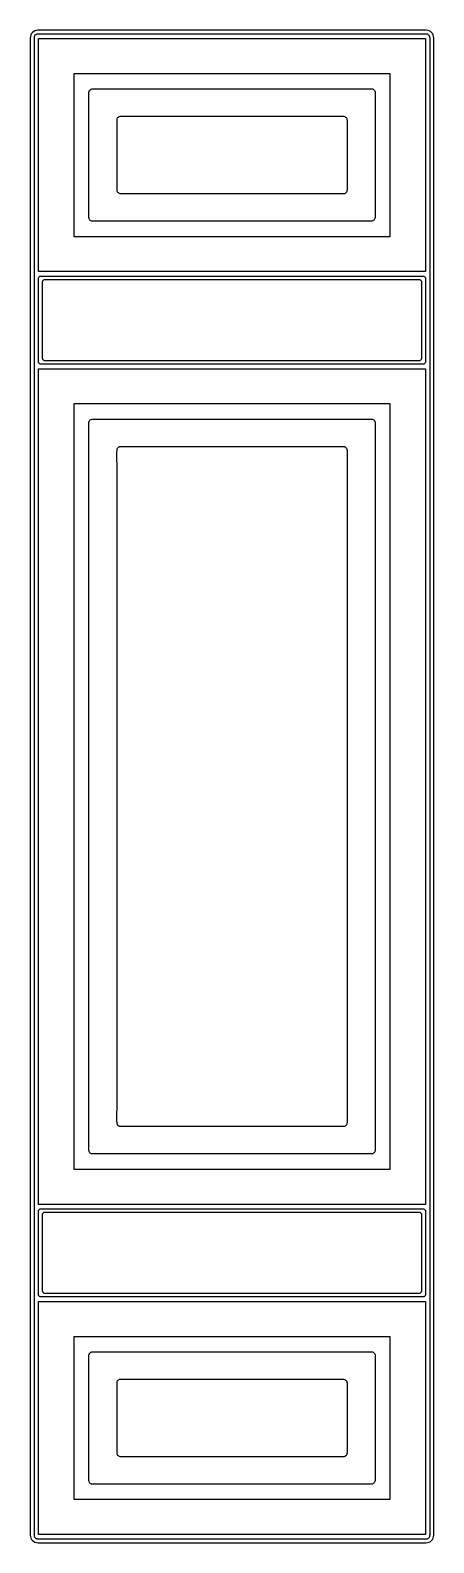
# Model space of a CAD drawing. Header units: millimetres. Extents: x 15801 to 16121, y 15262 to 16462.
import ezdxf

# ---------------------------------------------------------------- set-up
doc = ezdxf.new("R2010")
doc.units = ezdxf.units.MM

msp = doc.modelspace()

# ---------------------------------------------------------------- linework, layer by layer
for points in [[(16115.2, 16462.1), (15807.2, 16462.1, 0.414219), (15801.2, 16456.1), (15801.2, 15268.1, 0.414219), (15807.2, 15262.1), (16115.2, 15262.1, 0.414219), (16121.2, 15268.1), (16121.2, 16456.1, 0.414223), (16115.2, 16462.1)], [(16118.2, 16383.1), (16118.2, 16414.6), (16118.2, 16446.1), (16118.2, 16447.5), (16118.2, 16449), (16118.2, 16449.7), (16118.2, 16450.4), (16118.2, 16451.1), (16118.2, 16451.8), (16118.2, 16452.5, 0.000689), (16118.2, 16453.2, -0.000344), (16118.2, 16454.7, 0.001365), (16118.2, 16456.1, 0.006433), (16118.2, 16456.3, 0.01287), (16118.1, 16456.4, 0.050138), (16118, 16457, 0.088465), (16117.5, 16457.9, 0.088707), (16116.7, 16458.7, 0.076097), (16115.9, 16459, 0.025329), (16115.6, 16459.1, 0.011085), (16115.5, 16459.1, 0.011421), (16115.3, 16459.1, 0.008035), (16115.2, 16459.1, 0.001987), (16113.3, 16459.1, -0.001), (16112.4, 16459.1), (16111.9, 16459.1), (16111.5, 16459.1), (16111, 16459.1), (16110.6, 16459.1), (16109.6, 16459.1), (16108.7, 16459.1), (16107.8, 16459.1), (16104.6, 16459.1), (16101.3, 16459.1), (16098.1, 16459.1), (16094.9, 16459.1), (16082, 16459.1), (16074.4, 16459.1), (16066.8, 16459.1), (16059.2, 16459.1), (16051.6, 16459.1), (16036.4, 16459.1), (16021.2, 16459.1), (15901.2, 16459.1), (15860.6, 16459.1), (15820.1, 16459.1), (15818.2, 16459.1), (15816.4, 16459.1), (15815.5, 16459.1), (15814.5, 16459.1), (15813.6, 16459.1), (15812.7, 16459.1), (15812.2, 16459.1), (15811.8, 16459.1), (15811.3, 16459.1), (15810.8, 16459.1), (15810.4, 16459.1), (15809.9, 16459.1, -0.001), (15809, 16459.1, 0.001861), (15807.2, 16459.1, 0.00324), (15807, 16459.1, 0.009705), (15806.9, 16459.1, 0.049314), (15806.3, 16459, 0.088628), (15805.3, 16458.5, 0.088391), (15804.6, 16457.7, 0.075461), (15804.3, 16456.9, 0.024603), (15804.2, 16456.6, 0.012967), (15804.2, 16456.4, 0.016068), (15804.2, 16456.3, 0.003226), (15804.2, 16456.1, 0.001364), (15804.2, 16454.7, -0.000341), (15804.2, 16453.2, 0.000684), (15804.2, 16452.5), (15804.2, 16451.8), (15804.2, 16451.1), (15804.2, 16450.4), (15804.2, 16446.2), (15804.2, 16442), (15804.2, 16433.6, 0.000004), (15804.2, 16433.3), (15804.2, 16433), (15804.2, 16432.5), (15804.2, 16431.5), (15804.2, 16429.4), (15804.2, 16425.2), (15804.2, 16423.1), (15804.2, 16422.5, -0.000929), (15804.2, 16422), (15804.2, 16421), (15804.2, 16416.7), (15804.2, 16412.5), (15804.2, 16411.5, 0.00001), (15804.2, 16411), (15804.2, 16410.4), (15804.2, 16408.3), (15804.2, 16404.1), (15804.2, 16403.1, 0.00005), (15804.2, 16402.6), (15804.2, 16402), (15804.2, 16399.9), (15804.2, 16395.7), (15804.2, 16394.7, 0.00001), (15804.2, 16394.1), (15804.2, 16393.6), (15804.2, 16391.5), (15804.2, 16383.1), (15804.2, 16343.1), (15804.2, 15381.1), (15804.2, 15341.1), (15804.2, 15309.6), (15804.2, 15278.1), (15804.2, 15276.7), (15804.2, 15275.3), (15804.2, 15274.5), (15804.2, 15273.8), (15804.2, 15273.1), (15804.2, 15272.4), (15804.2, 15271.7, 0.000682), (15804.2, 15271, -0.000355), (15804.2, 15269.5, 0.001705), (15804.2, 15268.1, 0.00643), (15804.2, 15268, 0.016113), (15804.2, 15267.8, 0.050061), (15804.3, 15267.2, 0.089014), (15804.8, 15266.3, 0.08855), (15805.6, 15265.6, 0.075426), (15806.4, 15265.2, 0.025454), (15806.7, 15265.1, 0.014622), (15806.9, 15265.1, 0.014858), (15807, 15265.1, 0.00324), (15807.2, 15265.1, 0.001589), (15809, 15265.1, -0.001077), (15809.9, 15265.1), (15810.4, 15265.1, -0.000523), (15810.6, 15265.1), (15810.8, 15265.1), (15811.3, 15265.1), (15811.8, 15265.1), (15812.7, 15265.1), (15813.1, 15265.1), (15813.6, 15265.1), (15814.5, 15265.1), (15815.3, 15265.1), (15815.5, 15265.1, 0.001212), (15815.7, 15265.1), (15816.1, 15265.1), (15817.8, 15265.1), (15821, 15265.1), (15827.4, 15265.1), (15840.3, 15265.1), (15842.2, 15265.1), (15842.7, 15265.1, -0.000514), (15843.2, 15265.1), (15844.1, 15265.1), (15847.9, 15265.1), (15855.5, 15265.1), (15863.1, 15265.1), (15865, 15265.1), (15865.5, 15265.1, 0.000514), (15866, 15265.1), (15866.9, 15265.1), (15870.7, 15265.1), (15886, 15265.1, 0.000514), (15886.4, 15265.1), (15886.9, 15265.1), (15887.9, 15265.1), (15889.8, 15265.1), (15893.6, 15265.1), (15901.2, 15265.1), (16021.2, 15265.1), (16061.7, 15265.1), (16082, 15265.1), (16102.3, 15265.1), (16104.1, 15265.1), (16105.9, 15265.1), (16106.9, 15265.1), (16107.8, 15265.1), (16108.7, 15265.1), (16109.2, 15265.1), (16109.6, 15265.1), (16110.6, 15265.1), (16111, 15265.1), (16111.5, 15265.1, -0.000795), (16113.3, 15265.1, 0.001589), (16115.2, 15265.1, 0.00324), (16115.3, 15265.1, 0.014659), (16115.5, 15265.1, 0.049544), (16116.1, 15265.2, 0.088903), (16117, 15265.7, 0.088798), (16117.7, 15266.5, 0.076012), (16118.1, 15267.4, 0.026201), (16118.1, 15267.7, 0.012949), (16118.1, 15267.8, 0.016112), (16118.2, 15268, 0.00643), (16118.2, 15268.1, 0.001707), (16118.2, 15269.5, -0.000344), (16118.2, 15271, 0.000725), (16118.2, 15271.7), (16118.2, 15272.4), (16118.2, 15273.1), (16118.2, 15273.8), (16118.2, 15278), (16118.2, 15282.2), (16118.2, 15290.7, 0.000026), (16118.2, 15290.9), (16118.2, 15291.2), (16118.2, 15291.7), (16118.2, 15292.8), (16118.2, 15294.9), (16118.2, 15299.1), (16118.2, 15301.2), (16118.2, 15301.7, -0.000034), (16118.2, 15302.2), (16118.2, 15303.3), (16118.2, 15307.5), (16118.2, 15311.7), (16118.2, 15312.7, 0.000929), (16118.2, 15313.3), (16118.2, 15313.8), (16118.2, 15315.9), (16118.2, 15320.1), (16118.2, 15321.1, 0.000208), (16118.2, 15321.7), (16118.2, 15322.2), (16118.2, 15324.3), (16118.2, 15328.5), (16118.2, 15329.5, 0.000208), (16118.2, 15330.1), (16118.2, 15330.6), (16118.2, 15332.7), (16118.2, 15341.1), (16118.2, 15381.1), (16118.2, 16343.1), (16118.2, 16383.1)], [(16074.7, 16343.1), (16074.7, 16330.1), (16074.7, 16317.1), (16074.7, 16316.5), (16074.7, 16315.9), (16074.7, 16315.6), (16074.7, 16315.3), (16074.7, 16315.1, -0.001689), (16074.7, 16314.8), (16074.7, 16314.5, 0.001688), (16074.7, 16314.2, -0.00085), (16074.7, 16313.6, -0.006431), (16074.7, 16313.5, -0.012895), (16074.6, 16313.3, -0.05007), (16074.5, 16312.7, -0.088979), (16074, 16311.8, -0.088777), (16073.2, 16311.1, -0.076306), (16072.4, 16310.7, -0.024535), (16072.1, 16310.6, -0.009476), (16072, 16310.6, -0.015777), (16071.8, 16310.6, -0.012855), (16071.7, 16310.6, -0.002219), (16070.7, 16310.6, 0.000493), (16069.7, 16310.6), (16069.4, 16310.6), (16069.2, 16310.6), (16068.7, 16310.6), (16068.2, 16310.6), (16067.7, 16310.6), (16061.9, 16310.6), (16056.1, 16310.6), (16050.2, 16310.6), (16044.4, 16310.6), (16032.8, 16310.6), (16027, 16310.6), (16021.2, 16310.6), (15901.2, 16310.6), (15879.4, 16310.6), (15857.6, 16310.6), (15856.1, 16310.6), (15854.6, 16310.6), (15854.1, 16310.6), (15853.6, 16310.6, -0.00074), (15852.6, 16310.6), (15852.4, 16310.6), (15852.1, 16310.6, 0.00074), (15851.6, 16310.6, -0.002219), (15850.7, 16310.6, -0.01125), (15850.5, 16310.6, -0.014546), (15850.4, 16310.6, -0.049314), (15849.8, 16310.7, -0.08929), (15848.8, 16311.2, -0.088796), (15848.1, 16312, -0.076026), (15847.8, 16312.9, -0.02626), (15847.7, 16313.2, -0.012967), (15847.7, 16313.3, -0.01612), (15847.7, 16313.5, -0.006431), (15847.7, 16313.6, -0.001688), (15847.7, 16314.2, 0.001692), (15847.7, 16314.5), (15847.7, 16314.8, -0.001686), (15847.7, 16315.1), (15847.7, 16315.3), (15847.7, 16317.1), (15847.7, 16318.8), (15847.7, 16322.3, 0.000078), (15847.7, 16322.5), (15847.7, 16322.7), (15847.7, 16323.2), (15847.7, 16324), (15847.7, 16325.8), (15847.7, 16327.5), (15847.7, 16327.9, -0.000006), (15847.7, 16328.4), (15847.7, 16329.2), (15847.7, 16331), (15847.7, 16331.4, -0.000006), (15847.7, 16331.8), (15847.7, 16332.7), (15847.7, 16334.4), (15847.7, 16334.9, -0.000006), (15847.7, 16335.3), (15847.7, 16336.2), (15847.7, 16339.6, -0.000025), (15847.7, 16339.9), (15847.7, 16340.1), (15847.7, 16340.5), (15847.7, 16341.4), (15847.7, 16343.1), (15847.7, 16383.1), (15847.7, 16396.1), (15847.7, 16409.1), (15847.7, 16409.7), (15847.7, 16410.3), (15847.7, 16410.6), (15847.7, 16410.9), (15847.7, 16411.2), (15847.7, 16411.5, 0.00085), (15847.7, 16412, -0.001686), (15847.7, 16412.6, -0.006453), (15847.7, 16412.8, -0.016068), (15847.7, 16412.9, -0.050138), (15847.8, 16413.5, -0.089447), (15848.3, 16414.4, -0.088596), (15849.1, 16415.2, -0.074938), (15849.9, 16415.5, -0.025205), (15850.2, 16415.6, -0.011605), (15850.4, 16415.6, -0.009705), (15850.5, 16415.6, -0.00324), (15850.7, 16415.6, -0.001479), (15851.6, 16415.6, 0.000986), (15852.6, 16415.6), (15853.1, 16415.6), (15853.6, 16415.6), (15853.9, 16415.6), (15854.1, 16415.6), (15854.6, 16415.6), (15860.4, 16415.6), (15866.3, 16415.6), (15872.1, 16415.6), (15877.9, 16415.6), (15889.5, 16415.6), (15901.2, 16415.6), (16021.2, 16415.6), (16042.9, 16415.6), (16064.7, 16415.6), (16066.2, 16415.6), (16067, 16415.6), (16067.7, 16415.6), (16068.2, 16415.6), (16068.7, 16415.6), (16069.2, 16415.6), (16069.4, 16415.6), (16069.7, 16415.6, 0.00074), (16070.7, 16415.6, -0.001479), (16071.7, 16415.6, -0.008035), (16071.8, 16415.6, -0.010957), (16072, 16415.6, -0.049979), (16072.6, 16415.5, -0.088539), (16073.5, 16415, -0.088773), (16074.2, 16414.2, -0.076069), (16074.6, 16413.4, -0.026202), (16074.6, 16413.1, -0.012925), (16074.6, 16412.9, -0.012896), (16074.7, 16412.8, -0.006433), (16074.7, 16412.6, -0.00085), (16074.7, 16412, 0.001689), (16074.7, 16411.7), (16074.7, 16411.5), (16074.7, 16411.2), (16074.7, 16410.9), (16074.7, 16410.6, 0.00193), (16074.7, 16410.4), (16074.7, 16409.9), (16074.7, 16408.8), (16074.7, 16406.8), (16074.7, 16402.8), (16074.7, 16402.2), (16074.7, 16402, -0.00003), (16074.7, 16401.9), (16074.7, 16401.5), (16074.7, 16400.3), (16074.7, 16399.7), (16074.7, 16399.5, -0.00003), (16074.7, 16399.4), (16074.7, 16399.1), (16074.7, 16397.9), (16074.7, 16395.4), (16074.7, 16394.8), (16074.7, 16394.6, 0.003177), (16074.7, 16394.5), (16074.7, 16394.2), (16074.7, 16392.9), (16074.7, 16388, 0.000004), (16074.7, 16387.7), (16074.7, 16387.4), (16074.7, 16386.8), (16074.7, 16385.6), (16074.7, 16383.1), (16074.7, 16343.1)], [(15869.7, 16383.1), (15869.7, 16343.1), (15869.7, 16339.7), (15869.7, 16336.4), (15869.7, 16336.2), (15869.7, 16336.1), (15869.7, 16336), (15869.7, 16335.9), (15869.7, 16335.8), (15869.7, 16335.8, 0.000005), (15869.7, 16335.6, 0.00971), (15869.7, 16335.5, 0.01612), (15869.7, 16335.3, 0.062838), (15869.8, 16334.6, 0.089388), (15870.4, 16333.7, 0.089152), (15871.2, 16333, 0.088727), (15872.2, 16332.6, 0.010014), (15872.4, 16332.6, 0.014546), (15872.5, 16332.6, 0.008035), (15872.7, 16332.6, 0.002178), (15873.2, 16332.6), (15873.5, 16332.6), (15873.8, 16332.6, 0.00131), (15874.3, 16332.6), (15875.7, 16332.6), (15877, 16332.6), (15878.3, 16332.6), (15879.6, 16332.6), (15881, 16332.6), (15882.3, 16332.6), (15885, 16332.6), (15887, 16332.6), (15889, 16332.6), (15891, 16332.6), (15893.1, 16332.6), (15897.1, 16332.6), (15901.2, 16332.6), (16021.2, 16332.6), (16033.7, 16332.6), (16046.3, 16332.6), (16046.9, 16332.6), (16047.4, 16332.6), (16047.7, 16332.6), (16048, 16332.6), (16048.3, 16332.6), (16048.5, 16332.6), (16048.8, 16332.6, -0.001801), (16049.1, 16332.6, 0.001311), (16049.7, 16332.6, 0.008034), (16049.8, 16332.6, 0.014447), (16050, 16332.6, 0.050501), (16050.6, 16332.7, 0.088806), (16051.5, 16333.2, 0.088922), (16052.2, 16334, 0.076563), (16052.6, 16334.9, 0.03701), (16052.6, 16335.3, 0.012895), (16052.7, 16335.5, 0.00971), (16052.7, 16335.6, 0.003237), (16052.7, 16335.8), (16052.7, 16335.8), (16052.7, 16335.9, 0.000544), (16052.7, 16337.7), (16052.7, 16339.5), (16052.7, 16340, 0.000089), (16052.7, 16340.2), (16052.7, 16340.4), (16052.7, 16340.9, 0.000098), (16052.7, 16341.1), (16052.7, 16341.3), (16052.7, 16341.8, 0.000098), (16052.7, 16342), (16052.7, 16342.2), (16052.7, 16343.1), (16052.7, 16383.1), (16052.7, 16386.5), (16052.7, 16389.9), (16052.7, 16390), (16052.7, 16390.2), (16052.7, 16390.2), (16052.7, 16390.3), (16052.7, 16390.4), (16052.7, 16390.5, 0.000022), (16052.7, 16390.6, 0.009711), (16052.7, 16390.8, 0.01287), (16052.6, 16390.9, 0.062822), (16052.5, 16391.7, 0.088373), (16051.9, 16392.6, 0.08848), (16051.1, 16393.2, 0.088837), (16050.1, 16393.6, 0.011085), (16050, 16393.6, 0.011421), (16049.8, 16393.6, 0.008035), (16049.7, 16393.6, 0.001311), (16049.1, 16393.6, -0.000437), (16048.8, 16393.6), (16048.5, 16393.6), (16048.3, 16393.6), (16048, 16393.6), (16046.7, 16393.6), (16045.3, 16393.6), (16044, 16393.6), (16042.7, 16393.6), (16040, 16393.6), (16037.4, 16393.6), (16033.3, 16393.6), (16029.3, 16393.6), (16025.2, 16393.6), (16021.2, 16393.6), (15901.2, 16393.6), (15888.6, 16393.6), (15876, 16393.6), (15875.5, 16393.6), (15874.9, 16393.6), (15874.6, 16393.6, -0.000437), (15874.3, 16393.6), (15874.1, 16393.6), (15873.8, 16393.6, -0.001311), (15873.2, 16393.6, 0.000437), (15872.7, 16393.6, 0.006446), (15872.5, 16393.6, 0.009705), (15872.4, 16393.6, 0.049314), (15871.8, 16393.5, 0.088628), (15870.8, 16393, 0.088391), (15870.1, 16392.2, 0.07594), (15869.8, 16391.4, 0.038135), (15869.7, 16390.9, 0.016068), (15869.7, 16390.8, 0.00971), (15869.7, 16390.6, 0.000013), (15869.7, 16390.5), (15869.7, 16390.4), (15869.7, 16390.3, 0.000545), (15869.7, 16388.5), (15869.7, 16386.7), (15869.7, 16386.3, 0.000022), (15869.7, 16386), (15869.7, 16385.8), (15869.7, 16385.4, 0.000003), (15869.7, 16385.1), (15869.7, 16384.9), (15869.7, 16384.5, 0.000003), (15869.7, 16384.2), (15869.7, 16384), (15869.7, 16383.1)], [(16021.2, 16197.1), (15901.2, 16197.1), (15861.7, 16197.1), (15822.2, 16197.1), (15820.4, 16197.1), (15818.6, 16197.1), (15817.7, 16197.1), (15817.3, 16197.1), (15816.8, 16197.1), (15815.9, 16197.1), (15815, 16197.1), (15814.1, 16197.1), (15813.7, 16197.1), (15813.2, 16197.1, -0.000408), (15812.8, 16197.1), (15812.4, 16197.1, 0.001213), (15811.5, 16197.1, -0.002306), (15809.7, 16197.1, -0.011676), (15809.5, 16197.1, -0.023025), (15809.4, 16197.1, -0.047507), (15809, 16197.2, -0.095497), (15808.4, 16197.6, -0.094685), (15807.9, 16198.1, -0.078807), (15807.7, 16198.7, -0.015709), (15807.7, 16198.9, -0.01172), (15807.7, 16199, -0.007752), (15807.7, 16199), (15807.7, 16199.1, -0.002264), (15807.7, 16200.4, 0.000382), (15807.7, 16201.7, -0.000755), (15807.7, 16202.3), (15807.7, 16203, 0.000755), (15807.7, 16203.6), (15807.7, 16204.3, -0.000159), (15807.7, 16207.4, 0.000953), (15807.7, 16210.4, -0.000039), (15807.7, 16210.6), (15807.7, 16210.8), (15807.7, 16211.2), (15807.7, 16212), (15807.7, 16213.5), (15807.7, 16216.6), (15807.7, 16222.7), (15807.7, 16225.8), (15807.7, 16227.3), (15807.7, 16228.1), (15807.7, 16228.5, -0.000015), (15807.7, 16228.9), (15807.7, 16241.2), (15807.7, 16247.3, 0.000099), (15807.7, 16247.5), (15807.7, 16247.7), (15807.7, 16248.1), (15807.7, 16248.9), (15807.7, 16250.4), (15807.7, 16253.5), (15807.7, 16254.8), (15807.7, 16255.4), (15807.7, 16255.7), (15807.7, 16255.9, 0.000128), (15807.7, 16256, -0.000031), (15807.7, 16256.2), (15807.7, 16256.4), (15807.7, 16256.7), (15807.7, 16257.3), (15807.7, 16258.6), (15807.7, 16259.3), (15807.7, 16259.9), (15807.7, 16260.6), (15807.7, 16261.2), (15807.7, 16261.9, -0.000756), (15807.7, 16262.5, 0.000382), (15807.7, 16263.8, -0.002263), (15807.7, 16265.1, -0.00778), (15807.7, 16265.2, -0.019516), (15807.7, 16265.4, -0.061312), (15807.8, 16265.8, -0.094163), (15808.2, 16266.5, -0.094053), (15808.8, 16266.9, -0.062832), (15809.3, 16267.1, -0.014414), (15809.4, 16267.1, -0.017278), (15809.5, 16267.1, -0.005791), (15809.7, 16267.1, -0.001913), (15811.5, 16267.1, 0.000408), (15813.2, 16267.1), (15814.1, 16267.1), (15815, 16267.1, 0.000408), (15816.8, 16267.1), (15821.3, 16267.1), (15823.6, 16267.1), (15825.8, 16267.1), (15835.2, 16267.1), (15844.6, 16267.1), (15854.1, 16267.1), (15863.5, 16267.1), (15882.3, 16267.1), (15891.7, 16267.1), (15901.2, 16267.1), (16021.2, 16267.1), (16060.6, 16267.1), (16100.1, 16267.1), (16101.9, 16267.1), (16103.7, 16267.1), (16104.6, 16267.1), (16105.5, 16267.1), (16106.4, 16267.1), (16106.8, 16267.1), (16107.3, 16267.1, -0.000408), (16109.1, 16267.1, 0.000408), (16110.9, 16267.1, -0.002041), (16112.7, 16267.1, -0.009677), (16112.8, 16267.1, -0.019276), (16112.9, 16267.1, -0.047507), (16113.3, 16267, -0.09439), (16113.9, 16266.6, -0.09452), (16114.4, 16266.1, -0.078807), (16114.6, 16265.5, -0.015709), (16114.6, 16265.4, -0.019517), (16114.7, 16265.2, -0.011672), (16114.7, 16265.1, -0.002264), (16114.7, 16263.8, 0.000755), (16114.7, 16262.5, -0.000755), (16114.7, 16261.9), (16114.7, 16261.2), (16114.7, 16260.6), (16114.7, 16259.9), (16114.7, 16256.9), (16114.7, 16253.8), (16114.7, 16247.6, -0.000108), (16114.7, 16247.4), (16114.7, 16247.3), (16114.7, 16246.9), (16114.7, 16246.1), (16114.7, 16244.6), (16114.7, 16241.5), (16114.7, 16240), (16114.7, 16239.6, 0.001271), (16114.7, 16239.2), (16114.7, 16238.4), (16114.7, 16235.3), (16114.7, 16232.3), (16114.7, 16231.5, -0.001274), (16114.7, 16231.1), (16114.7, 16230.7), (16114.7, 16229.2), (16114.7, 16226.1), (16114.7, 16225.4, -0.001272), (16114.7, 16225), (16114.7, 16224.6), (16114.7, 16223), (16114.7, 16220), (16114.7, 16219.2, -0.001272), (16114.7, 16218.8), (16114.7, 16218.4), (16114.7, 16216.9), (16114.7, 16210.8), (16114.7, 16208.2), (16114.7, 16205.6), (16114.7, 16204.9), (16114.7, 16204.3), (16114.7, 16203.6), (16114.7, 16203), (16114.7, 16202.3, -0.000755), (16114.7, 16201.7, 0.000755), (16114.7, 16200.4, -0.002265), (16114.7, 16199.1, -0.007751), (16114.7, 16199, -0.015634), (16114.6, 16198.9, -0.046556), (16114.6, 16198.5, -0.093778), (16114.2, 16197.8, -0.094204), (16113.6, 16197.4, -0.079376), (16113, 16197.1, -0.015812), (16112.9, 16197.1, -0.023263), (16112.8, 16197.1, -0.011676), (16112.7, 16197.1, -0.002041), (16110.9, 16197.1, 0.00051), (16109.1, 16197.1, -0.000408), (16107.3, 16197.1), (16106.4, 16197.1), (16105.5, 16197.1), (16103.2, 16197.1), (16101, 16197.1), (16098.8, 16197.1), (16096.5, 16197.1), (16087.1, 16197.1), (16077.7, 16197.1), (16068.3, 16197.1), (16058.8, 16197.1), (16040, 16197.1), (16030.6, 16197.1), (16021.2, 16197.1)], [(16021.2, 16200.1), (16059.3, 16200.1), (16097.5, 16200.1), (16099.2, 16200.1), (16101, 16200.1), (16101.9, 16200.1), (16102.3, 16200.1), (16102.7, 16200.1), (16103.6, 16200.1), (16104.5, 16200.1, 0.000422), (16106.2, 16200.1), (16106.6, 16200.1), (16107.1, 16200.1, -0.000844), (16107.9, 16200.1, 0.002532), (16109.7, 16200.1, 0.008023), (16109.7, 16200.1, 0.011659), (16109.8, 16200.1, 0.017716), (16109.9, 16200.1, 0.047248), (16110.3, 16200.2, 0.094192), (16110.9, 16200.6, 0.094032), (16111.4, 16201.1, 0.079513), (16111.6, 16201.7, 0.011891), (16111.6, 16201.9, 0.015617), (16111.7, 16202, 0.007751), (16111.7, 16202.1, 0.002076), (16111.7, 16203.3, -0.00083), (16111.7, 16204.5, 0.00083), (16111.7, 16205), (16111.7, 16205.6), (16111.7, 16206.2), (16111.7, 16206.8, 0.000167), (16111.7, 16209.8, -0.000996), (16111.7, 16212.7, 0.00003), (16111.7, 16212.9), (16111.7, 16213.1), (16111.7, 16213.4), (16111.7, 16214.2), (16111.7, 16215.6), (16111.7, 16218.6), (16111.7, 16230.3), (16111.7, 16233.3), (16111.7, 16234, 0.001328), (16111.7, 16234.4), (16111.7, 16234.8), (16111.7, 16236.2), (16111.7, 16239.2), (16111.7, 16239.9, 0.000041), (16111.7, 16240.3), (16111.7, 16240.6), (16111.7, 16242.1), (16111.7, 16245), (16111.7, 16245.8, 0.001328), (16111.7, 16246.2), (16111.7, 16246.5), (16111.7, 16248), (16111.7, 16253.9), (16111.7, 16255), (16111.7, 16256.2), (16111.7, 16256.8), (16111.7, 16257.4), (16111.7, 16258), (16111.7, 16258.6), (16111.7, 16259.2, 0.000831), (16111.7, 16259.8, -0.00083), (16111.7, 16260.9, 0.00249), (16111.7, 16262.1, 0.007815), (16111.7, 16262.2, 0.019517), (16111.6, 16262.4, 0.04518), (16111.6, 16262.7, 0.094466), (16111.2, 16263.4, 0.094205), (16110.6, 16263.9, 0.079073), (16110, 16264.1, 0.013396), (16109.9, 16264.1, 0.017041), (16109.8, 16264.1, 0.009773), (16109.7, 16264.1, 0.00211), (16107.9, 16264.1, -0.000422), (16106.2, 16264.1, 0.000507), (16104.5, 16264.1), (16104, 16264.1), (16103.6, 16264.1), (16102.7, 16264.1), (16100.1, 16264.1), (16097.5, 16264.1), (16094.9, 16264.1), (16092.3, 16264.1), (16083.4, 16264.1), (16074.5, 16264.1), (16065.6, 16264.1), (16056.7, 16264.1), (16038.9, 16264.1), (16030.1, 16264.1), (16021.2, 16264.1), (15901.2, 16264.1), (15863, 16264.1), (15824.8, 16264.1), (15823.1, 16264.1), (15821.3, 16264.1), (15820.5, 16264.1), (15819.6, 16264.1), (15818.7, 16264.1), (15818.3, 16264.1), (15817.9, 16264.1, 0.000507), (15816.1, 16264.1, -0.000422), (15814.4, 16264.1, 0.00211), (15812.7, 16264.1, 0.009773), (15812.5, 16264.1, 0.017517), (15812.4, 16264.1, 0.046403), (15812, 16264, 0.094778), (15811.4, 16263.6, 0.094701), (15810.9, 16263.1, 0.078807), (15810.7, 16262.5, 0.015708), (15810.7, 16262.4, 0.011726), (15810.7, 16262.2, 0.007815), (15810.7, 16262.1, 0.00166), (15810.7, 16260.9, -0.000415), (15810.7, 16259.8, 0.00083), (15810.7, 16259.2), (15810.7, 16258.6, -0.00083), (15810.7, 16258), (15810.7, 16257.4, 0.000166), (15810.7, 16254.5, -0.000996), (15810.7, 16251.5, 0.000001), (15810.7, 16251.3), (15810.7, 16251.2), (15810.7, 16250.8), (15810.7, 16250), (15810.7, 16248.6), (15810.7, 16245.6), (15810.7, 16233.9), (15810.7, 16230.9), (15810.7, 16230.2, 0.000012), (15810.7, 16229.8), (15810.7, 16229.5), (15810.7, 16228), (15810.7, 16225), (15810.7, 16224.3, 0.000012), (15810.7, 16223.9), (15810.7, 16223.6), (15810.7, 16222.1), (15810.7, 16219.2), (15810.7, 16218.4, 0.000012), (15810.7, 16218.1), (15810.7, 16217.7), (15810.7, 16216.2), (15810.7, 16210.3), (15810.7, 16209.2), (15810.7, 16208), (15810.7, 16207.4), (15810.7, 16206.8), (15810.7, 16206.2), (15810.7, 16205.6), (15810.7, 16205, 0.00083), (15810.7, 16204.5, -0.000415), (15810.7, 16203.3, 0.00166), (15810.7, 16202.1), (15810.7, 16202, 0.007752), (15810.7, 16202, 0.015625), (15810.7, 16201.9, 0.047866), (15810.8, 16201.5, 0.094369), (15811.1, 16200.8, 0.094204), (15811.7, 16200.4, 0.078961), (15812.3, 16200.1, 0.016329), (15812.4, 16200.1, 0.017516), (15812.5, 16200.1, 0.01246), (15812.6, 16200.1, 0.008295), (15812.7, 16200.1, 0.002532), (15814.4, 16200.1, -0.000844), (15815.3, 16200.1), (15815.7, 16200.1), (15816.1, 16200.1), (15816.6, 16200.1), (15817, 16200.1), (15817.9, 16200.1, -0.000507), (15819.6, 16200.1), (15822.2, 16200.1), (15824.8, 16200.1), (15830, 16200.1), (15838.9, 16200.1), (15847.8, 16200.1), (15856.7, 16200.1), (15865.6, 16200.1), (15883.4, 16200.1), (15892.3, 16200.1), (15901.2, 16200.1), (16021.2, 16200.1)], [(16021.2, 16153.6), (16042.9, 16153.6), (16064.7, 16153.6), (16066.2, 16153.6), (16067.7, 16153.6), (16068.2, 16153.6), (16068.7, 16153.6), (16069.2, 16153.6), (16069.4, 16153.6), (16069.7, 16153.6, 0.00074), (16070.7, 16153.6, -0.001479), (16071.7, 16153.6, -0.008035), (16071.8, 16153.6, -0.011612), (16072, 16153.6, -0.048784), (16072.6, 16153.5, -0.088479), (16073.5, 16153, -0.088827), (16074.2, 16152.2, -0.076012), (16074.6, 16151.4, -0.024661), (16074.6, 16151.1, -0.012907), (16074.6, 16150.9, -0.016115), (16074.7, 16150.8, -0.006431), (16074.7, 16150.6, -0.004946), (16074.7, 16145.6, 0.000388), (16074.7, 16140.5, 0.000485), (16074.7, 16130.5), (16074.7, 16129.8), (16074.7, 16129.2), (16074.7, 16128, -0.000023), (16074.7, 16127.8), (16074.7, 16127.6), (16074.7, 16127.3), (16074.7, 16126.7), (16074.7, 16126.1), (16074.7, 16125.8, -0.000204), (16074.7, 16125.4), (16074.7, 16122.9), (16074.7, 16122.6, 0.001552), (16074.7, 16122.3), (16074.7, 16121.7), (16074.7, 16121.3, 0.001552), (16074.7, 16121), (16074.7, 16120.4), (16074.7, 16119.8), (16074.7, 16119.6, 0.003103), (16074.7, 16119.5), (16074.7, 16119.1), (16074.7, 16117.9), (16074.7, 16115.4), (16074.7, 16114.1), (16074.7, 16113.8, -0.000033), (16074.7, 16113.5), (16074.7, 16112.9), (16074.7, 16110.3), (16074.7, 16105.3), (16074.7, 16100.3), (16074.7, 16092.7), (16074.7, 16085.2), (16074.7, 16077.6), (16074.7, 16073.8), (16074.7, 16071.9), (16074.7, 16071), (16074.7, 16070.5), (16074.7, 16070.3, -0.002073), (16074.7, 16070.1), (16074.7, 16018.1), (16074.7, 15966.1, -0.000162), (16074.7, 15965.9), (16074.7, 15965.7), (16074.7, 15965.3), (16074.7, 15964.5), (16074.7, 15962.8), (16074.7, 15959.6), (16074.7, 15953.1), (16074.7, 15940.1), (16074.7, 15914.1), (16074.7, 15901.1), (16074.7, 15897.8), (16074.7, 15897), (16074.7, 15896.8, 0.002405), (16074.7, 15896.6), (16074.7, 15896.2), (16074.7, 15894.6), (16074.7, 15888.1), (16074.7, 15862.1), (16074.7, 15836.1), (16074.7, 15829.6), (16074.7, 15828), (16074.7, 15827.6, -0.002406), (16074.7, 15827.4), (16074.7, 15827.2), (16074.7, 15826.4), (16074.7, 15823.1), (16074.7, 15810.1), (16074.7, 15784.1), (16074.7, 15777.6), (16074.7, 15776), (16074.7, 15775.6, -0.002407), (16074.7, 15775.4), (16074.7, 15775.2), (16074.7, 15774.4), (16074.7, 15771.1), (16074.7, 15758.1), (16074.7, 15732.1), (16074.7, 15725.6), (16074.7, 15724), (16074.7, 15723.6, -0.002404), (16074.7, 15723.4), (16074.7, 15723.2), (16074.7, 15722.4), (16074.7, 15719.1), (16074.7, 15706.1), (16074.7, 15654.2), (16074.7, 15644.1), (16074.7, 15634), (16074.7, 15629), (16074.7, 15624), (16074.7, 15618.9), (16074.7, 15613.9), (16074.7, 15611.4), (16074.7, 15610.7, -0.001558), (16074.7, 15610.4), (16074.7, 15610.1), (16074.7, 15608.8), (16074.7, 15606.3), (16074.7, 15605.1), (16074.7, 15604.8, 0.000012), (16074.7, 15604.6), (16074.7, 15604.4), (16074.7, 15603.8), (16074.7, 15603.2, 0.000008), (16074.7, 15602.9), (16074.7, 15602.6), (16074.7, 15601.9, 0.000015), (16074.7, 15601.6), (16074.7, 15601.3), (16074.7, 15598.8, -0.000175), (16074.7, 15598.5), (16074.7, 15598.2), (16074.7, 15597.5), (16074.7, 15596.9), (16074.7, 15596.6), (16074.7, 15596.4, -0.000008), (16074.7, 15596.3), (16074.7, 15595), (16074.7, 15594.4), (16074.7, 15593.7, 0.000485), (16074.7, 15583.7, 0.000388), (16074.7, 15578.6, -0.004947), (16074.7, 15573.6, -0.00643), (16074.7, 15573.5, -0.012869), (16074.6, 15573.3, -0.037031), (16074.6, 15572.9, -0.088815), (16074.1, 15571.9, -0.075553), (16073.5, 15571.2, -0.075533), (16072.7, 15570.8, -0.050718), (16072.1, 15570.6, -0.011342), (16072, 15570.6, -0.011831), (16071.8, 15570.6, -0.008034), (16071.7, 15570.6, -0.002219), (16070.7, 15570.6, 0.000493), (16070.2, 15570.6), (16070.1, 15570.6, -0.000978), (16069.9, 15570.6), (16069.7, 15570.6, -0.00074), (16069.2, 15570.6), (16068.7, 15570.6), (16068.2, 15570.6), (16067.7, 15570.6), (16067, 15570.6), (16066.8, 15570.6, -0.00134), (16066.6, 15570.6), (16066.2, 15570.6), (16064.8, 15570.6), (16064.1, 15570.6), (16063.9, 15570.6, -0.00134), (16063.7, 15570.6), (16063.3, 15570.6), (16061.9, 15570.6), (16059, 15570.6), (16057.5, 15570.6, 0.001253), (16056.1, 15570.6, -0.000672), (16055.9, 15570.6), (16055.7, 15570.6), (16055.3, 15570.6), (16054.6, 15570.6), (16053.2, 15570.6), (16050.2, 15570.6), (16048.8, 15570.6), (16048.4, 15570.6, 0.001502), (16048.1, 15570.6), (16047.3, 15570.6), (16044.4, 15570.6), (16038.6, 15570.6), (16037.2, 15570.6), (16036.8, 15570.6, 0.000337), (16036.6, 15570.6, 0.002767), (16036.4, 15570.6), (16035.7, 15570.6), (16032.8, 15570.6), (16029.9, 15570.6), (16029.2, 15570.6, -0.000671), (16028.8, 15570.6), (16028.4, 15570.6), (16027, 15570.6), (16021.2, 15570.6), (15901.2, 15570.6), (15879.4, 15570.6), (15857.6, 15570.6), (15857.2, 15570.6, 0.001316), (15857, 15570.6), (15856.8, 15570.6), (15856.1, 15570.6), (15855.4, 15570.6, -0.000657), (15855, 15570.6), (15854.6, 15570.6), (15854.1, 15570.6), (15853.6, 15570.6), (15853.1, 15570.6, -0.00074), (15852.6, 15570.6), (15852.4, 15570.6, -0.004064), (15852.3, 15570.6), (15852.1, 15570.6, 0.000493), (15851.6, 15570.6, -0.001479), (15850.7, 15570.6, -0.008035), (15850.5, 15570.6, -0.011831), (15850.4, 15570.6, -0.049906), (15849.8, 15570.7, -0.088478), (15848.8, 15571.2, -0.088815), (15848.1, 15572, -0.076068), (15847.8, 15572.9, -0.024662), (15847.7, 15573.2, -0.009765), (15847.7, 15573.3, -0.016062), (15847.7, 15573.5, -0.00643), (15847.7, 15573.6, -0.004947), (15847.6, 15578.6, 0.000389), (15847.7, 15583.7, 0.000485), (15847.7, 15593.7), (15847.7, 15594.4), (15847.7, 15595), (15847.7, 15596.3, -0.000006), (15847.7, 15596.4), (15847.7, 15596.6), (15847.7, 15596.9), (15847.7, 15597.5), (15847.7, 15598.2), (15847.7, 15598.5, -0.000014), (15847.7, 15598.8), (15847.7, 15601.3), (15847.7, 15601.6, 0.001556), (15847.7, 15601.9), (15847.7, 15602.6), (15847.7, 15602.9, 0.001558), (15847.7, 15603.2), (15847.7, 15603.8), (15847.7, 15604.4), (15847.7, 15604.6, 0.003106), (15847.7, 15604.8), (15847.7, 15605.1), (15847.7, 15606.3), (15847.7, 15608.8), (15847.7, 15610.1), (15847.7, 15610.4, -0.000015), (15847.7, 15610.7), (15847.7, 15611.4), (15847.7, 15613.9), (15847.7, 15618.9), (15847.7, 15624), (15847.7, 15631.5), (15847.7, 15639.1), (15847.7, 15646.6), (15847.7, 15650.4), (15847.7, 15652.3), (15847.7, 15653.2), (15847.7, 15653.7), (15847.7, 15653.9, -0.002071), (15847.7, 15654.2), (15847.7, 15706.1), (15847.7, 15758.1, -0.00004), (15847.7, 15758.3), (15847.7, 15758.5), (15847.7, 15758.9), (15847.7, 15759.8), (15847.7, 15761.4), (15847.7, 15764.6), (15847.7, 15771.1), (15847.7, 15784.1), (15847.7, 15810.1), (15847.7, 15823.1), (15847.7, 15826.4), (15847.7, 15827.2), (15847.7, 15827.4, 0.002406), (15847.7, 15827.6), (15847.7, 15828), (15847.7, 15829.6), (15847.7, 15836.1), (15847.7, 15862.1), (15847.7, 15888.1), (15847.7, 15894.6), (15847.7, 15896.2), (15847.7, 15896.6, -0.002405), (15847.7, 15896.8), (15847.7, 15897), (15847.7, 15897.8), (15847.7, 15901.1), (15847.7, 15914.1), (15847.7, 15940.1), (15847.7, 15946.6), (15847.7, 15948.2), (15847.7, 15948.6, -0.002405), (15847.7, 15948.8), (15847.7, 15949), (15847.7, 15949.8), (15847.7, 15953.1), (15847.7, 15966.1), (15847.7, 16070.1), (15847.7, 16080.1), (15847.7, 16090.2), (15847.7, 16095.2), (15847.7, 16100.3, 0.003108), (15847.7, 16100.4), (15847.7, 16100.6), (15847.7, 16100.9), (15847.7, 16101.5), (15847.7, 16102.8), (15847.7, 16105.3), (15847.7, 16107.8), (15847.7, 16109.1), (15847.7, 16109.7), (15847.7, 16110), (15847.7, 16110.2, -0.000012), (15847.7, 16110.3, -0.003106), (15847.7, 16110.5), (15847.7, 16110.6), (15847.7, 16111), (15847.7, 16111.6), (15847.7, 16112.9), (15847.7, 16115.4), (15847.7, 16117.9), (15847.7, 16119.1), (15847.7, 16119.8), (15847.7, 16120.1), (15847.7, 16120.2, 0.000023), (15847.7, 16120.4), (15847.7, 16122.9), (15847.7, 16123.5, 0.000107), (15847.7, 16123.9), (15847.7, 16124.2), (15847.7, 16125.4), (15847.7, 16126.1, 0.000107), (15847.7, 16126.4), (15847.7, 16126.7), (15847.7, 16127.3), (15847.7, 16127.6), (15847.7, 16127.8, -0.000012), (15847.7, 16128, 0.000776), (15847.7, 16129.2, -0.000388), (15847.7, 16130.5, 0.000436), (15847.7, 16140.5, 0.000388), (15847.6, 16143.1, -0.000582), (15847.6, 16145.6, -0.003104), (15847.7, 16150.6, -0.006431), (15847.7, 16150.8, -0.016115), (15847.7, 16150.9, -0.036976), (15847.8, 16151.4, -0.088778), (15848.2, 16152.3, -0.07566), (15848.8, 16153, -0.075963), (15849.6, 16153.4, -0.051581), (15850.2, 16153.6, -0.011343), (15850.4, 16153.6, -0.011831), (15850.5, 16153.6, -0.008034), (15850.7, 16153.6, -0.002219), (15851.6, 16153.6, 0.00074), (15852.6, 16153.6), (15852.9, 16153.6), (15853.1, 16153.6), (15853.6, 16153.6), (15854.1, 16153.6), (15854.6, 16153.6), (15860.4, 16153.6), (15866.3, 16153.6), (15872.1, 16153.6), (15877.9, 16153.6), (15889.5, 16153.6), (15901.2, 16153.6), (16021.2, 16153.6)], [(15869.7, 16051.5), (15869.7, 16004.2), (15869.7, 15956.8, 0.000037), (15869.7, 15956.6), (15869.7, 15956.4), (15869.7, 15956.1), (15869.7, 15955.3), (15869.7, 15953.8), (15869.7, 15950.9), (15869.7, 15945), (15869.7, 15933.1), (15869.7, 15909.5), (15869.7, 15897.6), (15869.7, 15894.7), (15869.7, 15893.9), (15869.7, 15893.7, -0.000007), (15869.7, 15893.6), (15869.7, 15893.2), (15869.7, 15891.7), (15869.7, 15885.8), (15869.7, 15862.1), (15869.7, 15838.4), (15869.7, 15832.5), (15869.7, 15831), (15869.7, 15830.7, 0.000021), (15869.7, 15830.5), (15869.7, 15830.3), (15869.7, 15829.6), (15869.7, 15826.6), (15869.7, 15814.8), (15869.7, 15791.1), (15869.7, 15785.2), (15869.7, 15783.7), (15869.7, 15783.3, 0.000008), (15869.7, 15783.1), (15869.7, 15782.9), (15869.7, 15782.2), (15869.7, 15779.2), (15869.7, 15767.4), (15869.7, 15743.7), (15869.7, 15737.8), (15869.7, 15736.3), (15869.7, 15736, 0.000021), (15869.7, 15735.8), (15869.7, 15735.6), (15869.7, 15734.9), (15869.7, 15731.9), (15869.7, 15720.1), (15869.7, 15672.7), (15869.7, 15663.1), (15869.7, 15653.4), (15869.7, 15648.6), (15869.7, 15643.8), (15869.7, 15639), (15869.7, 15634.2), (15869.7, 15631.7), (15869.7, 15631.1, 0.000005), (15869.7, 15630.8), (15869.7, 15630.5), (15869.7, 15629.3), (15869.7, 15626.9), (15869.7, 15625.7, -0.000832), (15869.7, 15625.1), (15869.7, 15624.5), (15869.7, 15623.9, -0.001623), (15869.7, 15623.6), (15869.7, 15623.3), (15869.7, 15622.7, -0.001623), (15869.7, 15622.4), (15869.7, 15622.1), (15869.7, 15619.7, 0.000028), (15869.7, 15619.1), (15869.7, 15618.5), (15869.7, 15617.9), (15869.7, 15617.6, 0.000005), (15869.7, 15617.3), (15869.7, 15616.1), (15869.7, 15615.5), (15869.7, 15614.9, -0.000507), (15869.7, 15605.2, -0.000304), (15869.6, 15600.4, 0.004965), (15869.7, 15595.6, 0.00643), (15869.7, 15595.5, 0.016068), (15869.7, 15595.3, 0.037037), (15869.8, 15594.9, 0.088815), (15870.2, 15593.9, 0.075734), (15870.8, 15593.2, 0.075432), (15871.6, 15592.8, 0.050719), (15872.2, 15592.6, 0.011343), (15872.4, 15592.6, 0.011616), (15872.5, 15592.6, 0.008035), (15872.7, 15592.6, 0.001575), (15873.2, 15592.6, -0.002183), (15873.5, 15592.6), (15873.8, 15592.6), (15874.1, 15592.6), (15874.3, 15592.6), (15874.7, 15592.6, -0.000736), (15875, 15592.6), (15875.7, 15592.6), (15876, 15592.6, -0.000735), (15876.3, 15592.6), (15877, 15592.6), (15878.3, 15592.6), (15879, 15592.6), (15879.3, 15592.6, -0.000735), (15879.6, 15592.6), (15882.3, 15592.6), (15883, 15592.6), (15883.1, 15592.6, 0.001471), (15883.3, 15592.6), (15883.6, 15592.6), (15885, 15592.6), (15885.5, 15592.6, 0.000482), (15886, 15592.6), (15887, 15592.6), (15889, 15592.6), (15891, 15592.6), (15892, 15592.6), (15892.6, 15592.6), (15892.8, 15592.6, -0.000457), (15893.1, 15592.6), (15897.1, 15592.6, -0.000482), (15897.6, 15592.6), (15898.1, 15592.6), (15899.1, 15592.6), (15901.2, 15592.6), (16021.2, 15592.6), (16033.7, 15592.6), (16046.3, 15592.6), (16046.9, 15592.6), (16047.4, 15592.6), (16047.7, 15592.6), (16048, 15592.6), (16048.3, 15592.6, 0.00131), (16048.5, 15592.6), (16048.8, 15592.6, -0.00131), (16049.1, 15592.6, 0.001311), (16049.7, 15592.6, 0.008034), (16049.8, 15592.6, 0.011831), (16050, 15592.6, 0.049906), (16050.6, 15592.7, 0.088478), (16051.5, 15593.2, 0.088743), (16052.2, 15594, 0.076068), (16052.6, 15594.9, 0.026201), (16052.6, 15595.2, 0.012987), (16052.6, 15595.3, 0.01286), (16052.7, 15595.5, 0.00643), (16052.7, 15595.6, 0.004864), (16052.7, 15600.4, -0.000407), (16052.7, 15605.2, -0.000507), (16052.7, 15614.9, 0.000001), (16052.7, 15615.5, 0.000818), (16052.7, 15616.1, -0.000405), (16052.7, 15617.3), (16052.7, 15617.6), (16052.7, 15617.9), (16052.7, 15618.5), (16052.7, 15619.7), (16052.7, 15620.9), (16052.7, 15621.2, -0.000005), (16052.7, 15621.5), (16052.7, 15622.1), (16052.7, 15622.4, -0.000005), (16052.7, 15622.7), (16052.7, 15623.3), (16052.7, 15623.6, -0.000005), (16052.7, 15623.9), (16052.7, 15624.5), (16052.7, 15625.1, -0.000811), (16052.7, 15625.7), (16052.7, 15626.9), (16052.7, 15629.3), (16052.7, 15630.5), (16052.7, 15630.8, 0.001623), (16052.7, 15631.1), (16052.7, 15631.7), (16052.7, 15634.2), (16052.7, 15639), (16052.7, 15643.8), (16052.7, 15651), (16052.7, 15658.3), (16052.7, 15672.7), (16052.7, 15696.4), (16052.7, 15720.1, 0.000078), (16052.7, 15720.2), (16052.7, 15720.4), (16052.7, 15720.8), (16052.7, 15721.5), (16052.7, 15723), (16052.7, 15726), (16052.7, 15731.9), (16052.7, 15743.7), (16052.7, 15767.4), (16052.7, 15862.1), (16052.7, 15885.8), (16052.7, 15891.7), (16052.7, 15893.2), (16052.7, 15893.6, 0.000032), (16052.7, 15893.7), (16052.7, 15893.9), (16052.7, 15894.7), (16052.7, 15897.6), (16052.7, 15909.5), (16052.7, 15933.1), (16052.7, 15939.1), (16052.7, 15940.5), (16052.7, 15940.9, 0.000007), (16052.7, 15941.1), (16052.7, 15941.3), (16052.7, 15942), (16052.7, 15945), (16052.7, 15956.8), (16052.7, 15980.5), (16052.7, 15986.4), (16052.7, 15987.9), (16052.7, 15988.3, 0.000007), (16052.7, 15988.4), (16052.7, 15988.6), (16052.7, 15989.4), (16052.7, 15992.3), (16052.7, 16004.2), (16052.7, 16051.5), (16052.7, 16061.1), (16052.7, 16070.8), (16052.7, 16075.6), (16052.7, 16080.4), (16052.7, 16085.2), (16052.7, 16090.1), (16052.7, 16092.5), (16052.7, 16093.1, 0.000061), (16052.7, 16093.4), (16052.7, 16093.7), (16052.7, 16094.9), (16052.7, 16097.3), (16052.7, 16098.5, -0.000811), (16052.7, 16099.1), (16052.7, 16099.7), (16052.7, 16100.3, -0.001621), (16052.7, 16100.6), (16052.7, 16100.9), (16052.7, 16101.5, -0.001621), (16052.7, 16101.8), (16052.7, 16102.1), (16052.7, 16104.5, 0.000002), (16052.7, 16105.1), (16052.7, 16105.7), (16052.7, 16106.3), (16052.7, 16106.6, 0.000192), (16052.7, 16106.9), (16052.7, 16108.1), (16052.7, 16108.7), (16052.7, 16109.3, -0.000507), (16052.7, 16119, -0.000406), (16052.7, 16123.8, 0.004965), (16052.7, 16128.6, 0.006431), (16052.7, 16128.8, 0.016115), (16052.6, 16128.9, 0.036977), (16052.6, 16129.4, 0.088328), (16052.1, 16130.3, 0.075543), (16051.5, 16131, 0.075578), (16050.7, 16131.4, 0.051581), (16050.1, 16131.6, 0.011344), (16050, 16131.6, 0.011832), (16049.8, 16131.6, 0.008035), (16049.7, 16131.6, 0.001575), (16049.1, 16131.6, -0.001575), (16048.5, 16131.6, 0.001801), (16048.3, 16131.6), (16048, 16131.6), (16046.7, 16131.6), (16045.3, 16131.6), (16044, 16131.6), (16042.7, 16131.6), (16040, 16131.6), (16037.4, 16131.6), (16035.3, 16131.6), (16033.3, 16131.6), (16029.3, 16131.6), (16025.2, 16131.6), (16021.2, 16131.6), (15901.2, 16131.6), (15888.6, 16131.6), (15882.3, 16131.6), (15876, 16131.6), (15875.5, 16131.6), (15874.9, 16131.6), (15874.6, 16131.6), (15874.3, 16131.6), (15874.1, 16131.6, 0.000437), (15873.8, 16131.6, -0.001311), (15873.2, 16131.6, 0.001311), (15872.7, 16131.6, 0.008034), (15872.5, 16131.6, 0.011831), (15872.4, 16131.6, 0.049544), (15871.8, 16131.5, 0.088319), (15870.8, 16131, 0.088826), (15870.1, 16130.2, 0.076012), (15869.8, 16129.4, 0.02466), (15869.7, 16129.1, 0.012906), (15869.7, 16128.9, 0.016115), (15869.7, 16128.8, 0.00643), (15869.7, 16128.6, 0.004965), (15869.6, 16123.8, -0.000304), (15869.7, 16119, -0.000507), (15869.7, 16109.3), (15869.7, 16108.7), (15869.7, 16108.1), (15869.7, 16106.9, 0.000002), (15869.7, 16106.6), (15869.7, 16106.3), (15869.7, 16105.7), (15869.7, 16105.1, 0.000029), (15869.7, 16104.5), (15869.7, 16102.1), (15869.7, 16101.8, -0.000061), (15869.7, 16101.5), (15869.7, 16100.9), (15869.7, 16100.6, -0.000024), (15869.7, 16100.3), (15869.7, 16099.7), (15869.7, 16099.1, -0.000081), (15869.7, 16098.5), (15869.7, 16097.3), (15869.7, 16094.9), (15869.7, 16093.7), (15869.7, 16093.4, 0.001621), (15869.7, 16093.1), (15869.7, 16092.5), (15869.7, 16090.1), (15869.7, 16085.2), (15869.7, 16080.4), (15869.7, 16073.2), (15869.7, 16066), (15869.7, 16058.7), (15869.7, 16055.1), (15869.7, 16053.3), (15869.7, 16052.4), (15869.7, 16052), (15869.7, 16051.7, 0.002162), (15869.7, 16051.5)], [(16021.2, 15527.1), (16060.6, 15527.1), (16100.1, 15527.1), (16101.9, 15527.1), (16103.7, 15527.1), (16104.6, 15527.1), (16105.5, 15527.1), (16106.4, 15527.1), (16107.3, 15527.1, -0.000408), (16109.1, 15527.1, 0.000408), (16110.9, 15527.1, -0.002464), (16112.7, 15527.1, -0.009773), (16112.8, 15527.1, -0.017726), (16112.9, 15527.1, -0.045792), (16113.3, 15527, -0.094216), (16113.9, 15526.6, -0.094424), (16114.4, 15526.1, -0.078798), (16114.6, 15525.5, -0.01187), (16114.6, 15525.4, -0.015554), (16114.7, 15525.2, -0.007782), (16114.7, 15525.1, -0.002264), (16114.7, 15523.8, 0.000755), (16114.7, 15522.5, -0.000756), (16114.7, 15521.9), (16114.7, 15521.2), (16114.7, 15520.6), (16114.7, 15519.9), (16114.7, 15516.9), (16114.7, 15513.8), (16114.7, 15507.6, -0.000147), (16114.7, 15507.4), (16114.7, 15507.3), (16114.7, 15506.9), (16114.7, 15506.1), (16114.7, 15504.6), (16114.7, 15501.5), (16114.7, 15500), (16114.7, 15499.6, 0.001271), (16114.7, 15499.2), (16114.7, 15498.4), (16114.7, 15495.3), (16114.7, 15492.3), (16114.7, 15491.5, -0.000016), (16114.7, 15491.1), (16114.7, 15490.7), (16114.7, 15489.2), (16114.7, 15486.1), (16114.7, 15485.4, -0.001274), (16114.7, 15485), (16114.7, 15484.6), (16114.7, 15483), (16114.7, 15480), (16114.7, 15479.2, -0.001274), (16114.7, 15478.8), (16114.7, 15478.4), (16114.7, 15476.9), (16114.7, 15470.8), (16114.7, 15468.2), (16114.7, 15465.6), (16114.7, 15464.9), (16114.7, 15464.3), (16114.7, 15463.6), (16114.7, 15463), (16114.7, 15462.3, -0.000786), (16114.7, 15461.7, 0.000379), (16114.7, 15460.4, -0.002264), (16114.7, 15459.1, -0.007781), (16114.7, 15459, -0.015634), (16114.6, 15458.9, -0.04654), (16114.6, 15458.5, -0.094514), (16114.2, 15457.8, -0.094368), (16113.6, 15457.4, -0.079006), (16113, 15457.1, -0.014147), (16112.9, 15457.1, -0.015708), (16112.8, 15457.1, -0.011041), (16112.7, 15457.1), (16112.7, 15457.1, -0.002059), (16110.9, 15457.1, 0.000817), (16109.1, 15457.1, -0.000408), (16108.2, 15457.1), (16107.3, 15457.1, 0.000408), (16106.4, 15457.1), (16105.5, 15457.1), (16103.2, 15457.1), (16101, 15457.1), (16098.8, 15457.1), (16098.2, 15457.1, 0.000974), (16097.6, 15457.1), (16096.5, 15457.1), (16095.3, 15457.1), (16095, 15457.1, 0.000829), (16094.7, 15457.1), (16094.2, 15457.1), (16091.8, 15457.1, 0.000878), (16087.1, 15457.1, -0.000803), (16077.7, 15457.1, 0.000415), (16077.4, 15457.1), (16077.1, 15457.1), (16076.5, 15457.1), (16075.3, 15457.1), (16073, 15457.1), (16068.3, 15457.1), (16065.9, 15457.1), (16065.3, 15457.1, -0.000414), (16064.7, 15457.1), (16063.5, 15457.1), (16058.8, 15457.1), (16054.1, 15457.1), (16052.9, 15457.1, 0.000415), (16052.4, 15457.1), (16051.8, 15457.1), (16049.4, 15457.1), (16044.7, 15457.1), (16043.5, 15457.1, 0.000415), (16042.9, 15457.1), (16042.4, 15457.1), (16040, 15457.1), (16035.3, 15457.1), (16034.1, 15457.1, 0.000415), (16033.5, 15457.1), (16032.9, 15457.1), (16030.6, 15457.1), (16021.2, 15457.1), (15901.2, 15457.1), (15861.7, 15457.1), (15842, 15457.1), (15822.2, 15457.1), (15820.4, 15457.1), (15818.6, 15457.1), (15817.7, 15457.1), (15816.8, 15457.1, 0.000491), (15815, 15457.1), (15814.1, 15457.1, -0.000408), (15813.2, 15457.1, 0.000817), (15811.5, 15457.1, -0.002041), (15809.7, 15457.1), (15809.6, 15457.1, -0.007713), (15809.5, 15457.1, -0.015583), (15809.4, 15457.1, -0.047517), (15809, 15457.2, -0.094544), (15808.4, 15457.6, -0.094632), (15807.9, 15458.1, -0.078743), (15807.7, 15458.7, -0.015755), (15807.7, 15458.9, -0.019501), (15807.7, 15459, -0.007782), (15807.7, 15459.1, -0.002641), (15807.7, 15460.4, 0.000755), (15807.7, 15461.7, 0.000038), (15807.7, 15461.9, 0.003025), (15807.7, 15462), (15807.7, 15462.3), (15807.7, 15462.5, 0.003017), (15807.7, 15462.7), (15807.7, 15463), (15807.7, 15463.6), (15807.7, 15464.3), (15807.7, 15465), (15807.7, 15465.1, -0.000011), (15807.7, 15465.3), (15807.7, 15465.7), (15807.7, 15467), (15807.7, 15467.7), (15807.7, 15467.9, -0.000013), (15807.7, 15468.1), (15807.7, 15468.4), (15807.7, 15469.8), (15807.7, 15472.5), (15807.7, 15473.9), (15807.7, 15474.6), (15807.7, 15474.9, -0.000002), (15807.7, 15475.3), (15807.7, 15480.8), (15807.7, 15482.2), (15807.7, 15482.5, 0.001428), (15807.7, 15482.8), (15807.7, 15483.5), (15807.7, 15486.3), (15807.7, 15488.2), (15807.7, 15488.7, 0.001018), (15807.7, 15489.2), (15807.7, 15490.2), (15807.7, 15494), (15807.7, 15497.9), (15807.7, 15499.9), (15807.7, 15500.8), (15807.7, 15501.3), (15807.7, 15501.6, -0.002012), (15807.7, 15501.8), (15807.7, 15509.6, -0.000014), (15807.7, 15510.1), (15807.7, 15510.5), (15807.7, 15511.5), (15807.7, 15513.5), (15807.7, 15517.3), (15807.7, 15518.6), (15807.7, 15519.9), (15807.7, 15520.6), (15807.7, 15521.2), (15807.7, 15521.9, -0.000754), (15807.7, 15522.5, 0.000755), (15807.7, 15523.8, -0.002264), (15807.7, 15525.1), (15807.7, 15525.2, -0.007752), (15807.7, 15525.2, -0.015625), (15807.7, 15525.4, -0.047855), (15807.8, 15525.7, -0.09446), (15808.1, 15526.4, -0.094017), (15808.7, 15526.9, -0.07814), (15809.3, 15527.1, -0.014148), (15809.4, 15527.1, -0.017278), (15809.5, 15527.1, -0.009678), (15809.7, 15527.1, -0.00245), (15811.5, 15527.1, 0.000408), (15813.2, 15527.1, -0.000408), (15815, 15527.1), (15815.9, 15527.1), (15816.8, 15527.1), (15817.5, 15527.1), (15817.7, 15527.1, -0.001449), (15817.8, 15527.1), (15818.2, 15527.1), (15819.5, 15527.1), (15822.2, 15527.1), (15823.6, 15527.1), (15823.9, 15527.1, -0.003245), (15824.1, 15527.1), (15824.2, 15527.1), (15824.9, 15527.1), (15827.6, 15527.1), (15832.2, 15527.1), (15836.8, 15527.1, 0.000425), (15837.1, 15527.1), (15837.4, 15527.1), (15837.9, 15527.1), (15839.1, 15527.1), (15841.4, 15527.1), (15846, 15527.1), (15864.4, 15527.1), (15869, 15527.1), (15870.1, 15527.1, 0.000425), (15870.7, 15527.1), (15871.3, 15527.1), (15873.6, 15527.1), (15878.2, 15527.1), (15879.3, 15527.1, 0.000425), (15879.9, 15527.1), (15880.5, 15527.1), (15882.8, 15527.1), (15887.4, 15527.1), (15888.5, 15527.1, 0.000425), (15889.1, 15527.1), (15889.7, 15527.1), (15892, 15527.1), (15901.2, 15527.1), (16021.2, 15527.1)], [(15901.2, 15524.1), (15863, 15524.1), (15824.8, 15524.1), (15823.1, 15524.1), (15821.3, 15524.1), (15820.5, 15524.1), (15819.6, 15524.1), (15818.7, 15524.1), (15817.9, 15524.1, 0.000507), (15816.1, 15524.1, -0.000422), (15814.4, 15524.1, 0.002532), (15812.7, 15524.1, 0.009773), (15812.5, 15524.1, 0.017508), (15812.4, 15524.1, 0.045917), (15812, 15524, 0.094294), (15811.4, 15523.6, 0.09452), (15810.9, 15523.1, 0.078877), (15810.7, 15522.5, 0.011808), (15810.7, 15522.4, 0.011719), (15810.7, 15522.2, 0.007813), (15810.7, 15522.2), (15810.7, 15522.1, 0.00166), (15810.7, 15520.9, -0.000415), (15810.7, 15519.8, 0.00083), (15810.7, 15519.2), (15810.7, 15518.6, -0.000862), (15810.7, 15518), (15810.7, 15517.4, 0.000168), (15810.7, 15514.5, -0.000997), (15810.7, 15511.5, 0.000009), (15810.7, 15511.3), (15810.7, 15511.2), (15810.7, 15510.8), (15810.7, 15510), (15810.7, 15508.6), (15810.7, 15505.6), (15810.7, 15493.9), (15810.7, 15490.9), (15810.7, 15490.2, 0.000012), (15810.7, 15489.8), (15810.7, 15489.5), (15810.7, 15488), (15810.7, 15485), (15810.7, 15484.3, 0.000012), (15810.7, 15483.9), (15810.7, 15483.6), (15810.7, 15482.1), (15810.7, 15479.2), (15810.7, 15478.4, 0.000012), (15810.7, 15478.1), (15810.7, 15477.7), (15810.7, 15476.2), (15810.7, 15470.3), (15810.7, 15469.2), (15810.7, 15468), (15810.7, 15467.4), (15810.7, 15466.8), (15810.7, 15466.2), (15810.7, 15465.6), (15810.7, 15465, 0.00083), (15810.7, 15464.5, -0.000415), (15810.7, 15463.3, 0.002075), (15810.7, 15462.1, 0.007781), (15810.7, 15462, 0.015635), (15810.7, 15461.9, 0.04654), (15810.8, 15461.5, 0.094518), (15811.1, 15460.8, 0.094742), (15811.7, 15460.4, 0.079377), (15812.3, 15460.1, 0.015813), (15812.4, 15460.1, 0.015798), (15812.5, 15460.1, 0.003861), (15812.7, 15460.1, 0.00211), (15814.4, 15460.1, -0.000844), (15816.1, 15460.1, 0.000422), (15817, 15460.1), (15817.9, 15460.1, -0.000703), (15818.7, 15460.1), (15819.6, 15460.1), (15822.2, 15460.1), (15824.8, 15460.1), (15827.4, 15460.1), (15828.1, 15460.1), (15828.2, 15460.1, -0.001501), (15828.4, 15460.1), (15828.7, 15460.1), (15830, 15460.1), (15831.1, 15460.1), (15831.4, 15460.1, -0.001963), (15831.7, 15460.1), (15832.2, 15460.1), (15834.5, 15460.1, -0.00093), (15838.9, 15460.1, 0.000851), (15847.8, 15460.1, -0.000439), (15848.1, 15460.1), (15848.4, 15460.1), (15848.9, 15460.1), (15850, 15460.1), (15852.2, 15460.1), (15856.7, 15460.1), (15858.9, 15460.1), (15859.5, 15460.1, 0.000439), (15860, 15460.1), (15861.1, 15460.1), (15865.6, 15460.1), (15870, 15460.1), (15871.1, 15460.1, -0.000439), (15871.7, 15460.1), (15872.3, 15460.1), (15874.5, 15460.1), (15878.9, 15460.1), (15880, 15460.1, -0.000439), (15880.6, 15460.1), (15881.2, 15460.1), (15883.4, 15460.1), (15887.8, 15460.1), (15888.9, 15460.1, -0.000439), (15889.5, 15460.1), (15890, 15460.1), (15892.3, 15460.1), (15901.2, 15460.1), (16021.2, 15460.1), (16059.3, 15460.1), (16078.4, 15460.1), (16097.5, 15460.1), (16099.2, 15460.1), (16101, 15460.1), (16101.9, 15460.1), (16102.7, 15460.1), (16103.6, 15460.1, -0.000703), (16104.5, 15460.1), (16105.3, 15460.1, 0.000422), (16106.2, 15460.1, -0.000844), (16107.9, 15460.1, 0.00211), (16109.7, 15460.1), (16109.7, 15460.1, 0.007842), (16109.8, 15460.1, 0.01618), (16109.9, 15460.1, 0.047238), (16110.3, 15460.2, 0.094436), (16110.9, 15460.6, 0.094552), (16111.4, 15461.1, 0.078779), (16111.6, 15461.7, 0.011861), (16111.6, 15461.9, 0.019515), (16111.7, 15462, 0.011671), (16111.7, 15462.1, 0.00249), (16111.7, 15463.3, -0.00083), (16111.7, 15464.5, 0.000833), (16111.7, 15465, 0.000212), (16111.7, 15465.3), (16111.7, 15465.6), (16111.7, 15466.2), (16111.7, 15466.8, 0.000168), (16111.7, 15469.8, -0.000996), (16111.7, 15472.7, 0.00003), (16111.7, 15472.9), (16111.7, 15473.1), (16111.7, 15473.4), (16111.7, 15474.2), (16111.7, 15475.6), (16111.7, 15478.6), (16111.7, 15490.3), (16111.7, 15493.3), (16111.7, 15494, 0.000094), (16111.7, 15494.4), (16111.7, 15494.8), (16111.7, 15496.2), (16111.7, 15499.2), (16111.7, 15499.9, 0.000094), (16111.7, 15500.3), (16111.7, 15500.6), (16111.7, 15502.1), (16111.7, 15505), (16111.7, 15505.8, 0.000094), (16111.7, 15506.2), (16111.7, 15506.5), (16111.7, 15508), (16111.7, 15513.9), (16111.7, 15515), (16111.7, 15516.2), (16111.7, 15516.8), (16111.7, 15517.4), (16111.7, 15518), (16111.7, 15518.6), (16111.7, 15519.2, 0.000862), (16111.7, 15519.8, -0.00083), (16111.7, 15520.9, 0.002076), (16111.7, 15522.1, 0.007782), (16111.7, 15522.2, 0.015569), (16111.6, 15522.4, 0.046541), (16111.6, 15522.7, 0.09379), (16111.2, 15523.4, 0.093816), (16110.6, 15523.9, 0.07806), (16110, 15524.1, 0.014149), (16109.9, 15524.1, 0.017726), (16109.8, 15524.1, 0.009773), (16109.7, 15524.1, 0.002532), (16107.9, 15524.1, -0.000422), (16106.2, 15524.1, 0.000422), (16104.5, 15524.1), (16103.6, 15524.1), (16102.7, 15524.1), (16102.1, 15524.1), (16101.9, 15524.1, 0.001502), (16101.7, 15524.1), (16101.4, 15524.1), (16100.1, 15524.1), (16098.8, 15524.1), (16098.2, 15524.1), (16097.8, 15524.1, 0.000751), (16097.5, 15524.1), (16092.3, 15524.1), (16091.2, 15524.1), (16090.9, 15524.1, -0.001963), (16090.6, 15524.1), (16090.1, 15524.1), (16087.9, 15524.1), (16086.7, 15524.1), (16086.5, 15524.1, -0.001963), (16086.2, 15524.1), (16085.6, 15524.1), (16083.4, 15524.1), (16079, 15524.1), (16076.7, 15524.1), (16075.6, 15524.1), (16075.1, 15524.1), (16074.8, 15524.1, 0.000439), (16074.5, 15524.1, -0.000439), (16074.2, 15524.1), (16074, 15524.1), (16073.4, 15524.1), (16072.3, 15524.1), (16070.1, 15524.1), (16065.6, 15524.1), (16063.4, 15524.1), (16062.8, 15524.1, 0.000439), (16062.3, 15524.1), (16061.2, 15524.1), (16056.7, 15524.1), (16052.3, 15524.1), (16051.2, 15524.1, -0.000439), (16050.6, 15524.1), (16050.1, 15524.1), (16047.8, 15524.1), (16043.4, 15524.1), (16042.3, 15524.1, -0.000439), (16041.7, 15524.1), (16041.2, 15524.1), (16038.9, 15524.1), (16034.5, 15524.1), (16033.4, 15524.1, -0.000439), (16032.8, 15524.1), (16032.3, 15524.1), (16030.1, 15524.1), (16021.2, 15524.1), (15901.2, 15524.1)], [(15847.7, 15341.1), (15847.7, 15381.1), (15847.7, 15394.1), (15847.7, 15407.1), (15847.7, 15407.7), (15847.7, 15408.3), (15847.7, 15408.6), (15847.7, 15408.9), (15847.7, 15409.2), (15847.7, 15409.5, 0.000867), (15847.7, 15410, -0.001689), (15847.7, 15410.6, -0.006432), (15847.7, 15410.8, -0.01286), (15847.7, 15410.9, -0.050919), (15847.8, 15411.5, -0.08891), (15848.3, 15412.4, -0.089117), (15849.1, 15413.2, -0.076307), (15849.9, 15413.5, -0.025711), (15850.2, 15413.6, -0.011343), (15850.4, 15413.6, -0.011831), (15850.5, 15413.6, -0.008034), (15850.7, 15413.6, -0.001479), (15851.6, 15413.6, 0.000493), (15852.1, 15413.6), (15852.3, 15413.6, -0.000979), (15852.4, 15413.6), (15852.6, 15413.6, -0.00074), (15853.1, 15413.6), (15853.6, 15413.6), (15854.1, 15413.6), (15854.6, 15413.6, -0.000336), (15856.1, 15413.6, 0.001049), (15857.5, 15413.6, -0.00138), (15860.4, 15413.6, 0.001343), (15866.3, 15413.6, -0.000672), (15866.4, 15413.6), (15866.6, 15413.6), (15867, 15413.6), (15867.7, 15413.6), (15869.2, 15413.6), (15872.1, 15413.6), (15873.5, 15413.6), (15873.9, 15413.6, 0.001502), (15874.3, 15413.6), (15875, 15413.6), (15877.9, 15413.6), (15883.7, 15413.6), (15885.2, 15413.6), (15885.5, 15413.6, 0.000336), (15885.7, 15413.6, 0.002767), (15885.9, 15413.6), (15886.6, 15413.6), (15889.5, 15413.6), (15892.4, 15413.6), (15893.2, 15413.6, -0.000671), (15893.5, 15413.6), (15893.9, 15413.6), (15895.3, 15413.6), (15901.2, 15413.6), (16021.2, 15413.6), (16042.9, 15413.6), (16064.7, 15413.6), (16066.2, 15413.6), (16067, 15413.6), (16067.7, 15413.6), (16068.2, 15413.6), (16068.7, 15413.6), (16069.2, 15413.6, -0.00074), (16069.7, 15413.6), (16069.9, 15413.6, -0.004064), (16070.1, 15413.6), (16070.2, 15413.6, 0.000493), (16070.7, 15413.6, -0.001479), (16071.7, 15413.6, -0.008035), (16071.8, 15413.6, -0.011832), (16072, 15413.6, -0.049906), (16072.6, 15413.5, -0.088479), (16073.5, 15413, -0.088816), (16074.2, 15412.2, -0.076069), (16074.6, 15411.4, -0.026202), (16074.6, 15411.1, -0.012988), (16074.6, 15410.9, -0.016062), (16074.7, 15410.8, -0.006433), (16074.7, 15410.6, -0.00085), (16074.7, 15410, 0.000844), (16074.7, 15409.5), (16074.7, 15409.2), (16074.7, 15408.9), (16074.7, 15408.6, 0.002079), (16074.7, 15408.4), (16074.7, 15407.9), (16074.7, 15407), (16074.7, 15405.1), (16074.7, 15401.4), (16074.7, 15400.7), (16074.7, 15400.6, -0.000053), (16074.7, 15400.4), (16074.7, 15400.1), (16074.7, 15398.8), (16074.7, 15398.2), (16074.7, 15398, -0.000053), (16074.7, 15397.9), (16074.7, 15397.6), (16074.7, 15396.3), (16074.7, 15393.8), (16074.7, 15393.1), (16074.7, 15393, 0.003086), (16074.7, 15392.8), (16074.7, 15392.5), (16074.7, 15391.2), (16074.7, 15386.2, 0.000003), (16074.7, 15385.9), (16074.7, 15385.5), (16074.7, 15384.9), (16074.7, 15383.6), (16074.7, 15381.1), (16074.7, 15341.1), (16074.7, 15328.1), (16074.7, 15315.1), (16074.7, 15314.5), (16074.7, 15313.9), (16074.7, 15313.6), (16074.7, 15313.3), (16074.7, 15313.1), (16074.7, 15312.8, 0.000844), (16074.7, 15312.2, -0.00085), (16074.7, 15311.6, -0.006432), (16074.7, 15311.5, -0.01612), (16074.6, 15311.3, -0.050079), (16074.5, 15310.7, -0.089049), (16074, 15309.8, -0.088854), (16073.2, 15309.1, -0.075853), (16072.4, 15308.7, -0.025454), (16072.1, 15308.6, -0.014622), (16072, 15308.6, -0.014659), (16071.8, 15308.6, -0.008036), (16071.7, 15308.6, -0.001479), (16070.7, 15308.6, 0.00074), (16069.7, 15308.6), (16069.2, 15308.6), (16068.7, 15308.6), (16068.2, 15308.6), (16067.7, 15308.6), (16061.9, 15308.6, -0.000672), (16061.7, 15308.6), (16061.5, 15308.6), (16061.2, 15308.6), (16060.4, 15308.6), (16059, 15308.6), (16056.1, 15308.6), (16044.4, 15308.6), (16032.8, 15308.6, 0.000671), (16032.4, 15308.6), (16032.1, 15308.6), (16031.3, 15308.6), (16029.9, 15308.6), (16027, 15308.6), (16021.2, 15308.6), (15901.2, 15308.6), (15879.4, 15308.6), (15857.6, 15308.6), (15856.1, 15308.6), (15854.6, 15308.6), (15854.1, 15308.6), (15853.6, 15308.6), (15853.1, 15308.6, -0.00074), (15852.6, 15308.6, 0.00074), (15851.6, 15308.6, -0.001479), (15850.7, 15308.6, -0.008622), (15850.5, 15308.6, -0.014411), (15850.4, 15308.6, -0.049381), (15849.8, 15308.7, -0.089318), (15848.8, 15309.2, -0.088478), (15848.1, 15310, -0.076006), (15847.8, 15310.9, -0.024601), (15847.7, 15311.2, -0.016138), (15847.7, 15311.3, -0.012904), (15847.7, 15311.5, -0.00643), (15847.7, 15311.6, -0.001688), (15847.7, 15312.2, 0.000867), (15847.7, 15312.8, -0.000846), (15847.7, 15313.3), (15847.7, 15313.8, 0.001045), (15847.7, 15314.3), (15847.7, 15315.2), (15847.7, 15316.2), (15847.7, 15316.6, 0.000244), (15847.7, 15317.1), (15847.7, 15319), (15847.7, 15320.9), (15847.7, 15321.5), (15847.7, 15321.7, -0.000006), (15847.7, 15321.8), (15847.7, 15322.1), (15847.7, 15323.4), (15847.7, 15325.9), (15847.7, 15331), (15847.7, 15336, 0.000214), (15847.7, 15336.4), (15847.7, 15336.7), (15847.7, 15337.3), (15847.7, 15338.6), (15847.7, 15341.1)], [(15869.7, 15341.1), (15869.7, 15337.7), (15869.7, 15334.4), (15869.7, 15334.2), (15869.7, 15334.1), (15869.7, 15334), (15869.7, 15333.9), (15869.7, 15333.8), (15869.7, 15333.8, 0.000007), (15869.7, 15333.6, 0.00971), (15869.7, 15333.5, 0.016113), (15869.7, 15333.3, 0.062774), (15869.8, 15332.6, 0.088855), (15870.4, 15331.7, 0.088531), (15871.2, 15331, 0.088629), (15872.2, 15330.6, 0.014838), (15872.4, 15330.6, 0.014858), (15872.5, 15330.6, 0.008035), (15872.7, 15330.6, 0.001575), (15873.2, 15330.6, -0.001575), (15873.8, 15330.6), (15874.1, 15330.6), (15874.3, 15330.6), (15874.7, 15330.6, -0.000736), (15875, 15330.6), (15875.7, 15330.6), (15876, 15330.6, -0.000735), (15876.3, 15330.6), (15877, 15330.6), (15878.3, 15330.6), (15879, 15330.6), (15879.3, 15330.6, -0.000735), (15879.6, 15330.6), (15882.3, 15330.6), (15883, 15330.6), (15883.1, 15330.6, 0.001471), (15883.3, 15330.6), (15883.6, 15330.6), (15885, 15330.6), (15886, 15330.6), (15886.2, 15330.6, 0.000963), (15886.5, 15330.6), (15887, 15330.6), (15889, 15330.6), (15891, 15330.6), (15892, 15330.6), (15892.6, 15330.6), (15892.8, 15330.6, -0.000457), (15893.1, 15330.6), (15897.1, 15330.6, -0.000482), (15897.6, 15330.6), (15898.1, 15330.6), (15899.1, 15330.6), (15901.2, 15330.6), (16021.2, 15330.6), (16033.7, 15330.6), (16046.3, 15330.6), (16046.9, 15330.6), (16047.4, 15330.6), (16047.7, 15330.6), (16048, 15330.6), (16048.3, 15330.6), (16048.5, 15330.6), (16048.8, 15330.6, -0.00131), (16049.1, 15330.6, 0.001311), (16049.7, 15330.6, 0.008034), (16049.8, 15330.6, 0.014659), (16050, 15330.6, 0.050582), (16050.6, 15330.7, 0.088903), (16051.5, 15331.2, 0.088819), (16052.2, 15332, 0.076047), (16052.6, 15332.9, 0.037023), (16052.6, 15333.3, 0.01612), (16052.7, 15333.5, 0.00971), (16052.7, 15333.6, 0.000007), (16052.7, 15333.8), (16052.7, 15333.8), (16052.7, 15333.9, 0.000543), (16052.7, 15335.7), (16052.7, 15337.5), (16052.7, 15338, 0.002172), (16052.7, 15338.2), (16052.7, 15338.4), (16052.7, 15338.9, 0.000089), (16052.7, 15339.1), (16052.7, 15339.3), (16052.7, 15339.8, 0.000089), (16052.7, 15340), (16052.7, 15340.2), (16052.7, 15341.1), (16052.7, 15381.1), (16052.7, 15384.5), (16052.7, 15387.9), (16052.7, 15388), (16052.7, 15388.2), (16052.7, 15388.2), (16052.7, 15388.3), (16052.7, 15388.4), (16052.7, 15388.5, 0.000103), (16052.7, 15388.6, 0.012944), (16052.7, 15388.8, 0.01286), (16052.6, 15388.9, 0.062186), (16052.5, 15389.7, 0.088433), (16051.9, 15390.6, 0.088468), (16051.1, 15391.2, 0.089198), (16050.1, 15391.6, 0.011344), (16050, 15391.6, 0.011832), (16049.8, 15391.6, 0.008035), (16049.7, 15391.6, 0.001575), (16049.1, 15391.6, -0.002183), (16048.8, 15391.6), (16048.5, 15391.6), (16048.3, 15391.6), (16048, 15391.6), (16047.7, 15391.6, -0.000736), (16047.3, 15391.6), (16046.7, 15391.6), (16046.3, 15391.6, -0.000735), (16046, 15391.6), (16045.3, 15391.6), (16044, 15391.6), (16043.7, 15391.6, 0.001645), (16043.3, 15391.6), (16042.7, 15391.6), (16041.3, 15391.6), (16041, 15391.6, 0.001645), (16040.7, 15391.6), (16040, 15391.6), (16039.7, 15391.6, 0.001645), (16039.4, 15391.6), (16038.7, 15391.6), (16038.4, 15391.6, 0.001645), (16038, 15391.6), (16037.4, 15391.6), (16036.4, 15391.6), (16036.1, 15391.6, 0.000963), (16035.8, 15391.6), (16035.3, 15391.6), (16033.3, 15391.6), (16032.3, 15391.6), (16032, 15391.6, -0.000965), (16031.8, 15391.6), (16031.3, 15391.6), (16029.3, 15391.6), (16025.2, 15391.6, -0.000482), (16024.7, 15391.6), (16024.2, 15391.6), (16023.2, 15391.6), (16021.2, 15391.6), (15901.2, 15391.6), (15888.6, 15391.6), (15876, 15391.6), (15875.5, 15391.6), (15874.9, 15391.6), (15874.6, 15391.6), (15874.3, 15391.6), (15874.1, 15391.6, 0.00131), (15873.8, 15391.6), (15873.5, 15391.6, -0.00131), (15873.2, 15391.6, 0.001311), (15872.7, 15391.6, 0.008034), (15872.5, 15391.6, 0.014858), (15872.4, 15391.6, 0.050582), (15871.8, 15391.5, 0.088904), (15870.8, 15391, 0.08882), (15870.1, 15390.2, 0.076068), (15869.8, 15389.4, 0.03812), (15869.7, 15388.9, 0.01286), (15869.7, 15388.8, 0.00971), (15869.7, 15388.6, 0.000007), (15869.7, 15388.5), (15869.7, 15388.4), (15869.7, 15388.3, 0.000546), (15869.7, 15386.5), (15869.7, 15384.7), (15869.7, 15384.3, 0.000006), (15869.7, 15384), (15869.7, 15383.8), (15869.7, 15383.4, 0.000022), (15869.7, 15383.1), (15869.7, 15382.9), (15869.7, 15382.5, 0.000022), (15869.7, 15382.2), (15869.7, 15382), (15869.7, 15381.1), (15869.7, 15341.1)]]:
    msp.add_lwpolyline(points, format="xyb")
for points in [[(16114.7, 16383.1), (16114.7, 16343.1), (16114.7, 16270.6), (16021.2, 16270.6), (15901.2, 16270.6), (15807.7, 16270.6), (15807.7, 16343.1), (15807.7, 16383.1), (15807.7, 16455.6), (15901.2, 16455.6), (16021.2, 16455.6), (16114.7, 16455.6), (16114.7, 16383.1)], [(16086.7, 16343.1), (16086.7, 16383.1), (16086.7, 16427.6), (16021.2, 16427.6), (15901.2, 16427.6), (15835.7, 16427.6), (15835.7, 16383.1), (15835.7, 16343.1), (15835.7, 16298.6), (15901.2, 16298.6), (16021.2, 16298.6), (16086.7, 16298.6), (16086.7, 16343.1)], [(16114.7, 16193.6), (16114.7, 15530.6), (16021.2, 15530.6), (15901.2, 15530.6), (15807.7, 15530.6), (15807.7, 16193.6), (15901.2, 16193.6), (16021.2, 16193.6), (16114.7, 16193.6)], [(16021.2, 16165.6), (15901.2, 16165.6), (15835.7, 16165.6), (15835.7, 15558.6), (15901.2, 15558.6), (16021.2, 15558.6), (16086.7, 15558.6), (16086.7, 16165.6), (16021.2, 16165.6)], [(16021.2, 15268.6), (15901.2, 15268.6), (15807.7, 15268.6), (15807.7, 15341.1), (15807.7, 15381.1), (15807.7, 15453.6), (15901.2, 15453.6), (16021.2, 15453.6), (16114.7, 15453.6), (16114.7, 15381.1), (16114.7, 15341.1), (16114.7, 15268.6), (16021.2, 15268.6)], [(15835.7, 15341.1), (15835.7, 15296.6), (15901.2, 15296.6), (16021.2, 15296.6), (16086.7, 15296.6), (16086.7, 15341.1), (16086.7, 15381.1), (16086.7, 15425.6), (16021.2, 15425.6), (15901.2, 15425.6), (15835.7, 15425.6), (15835.7, 15381.1), (15835.7, 15341.1)]]:
    msp.add_lwpolyline(points)

doc.saveas('drawing.dxf')
